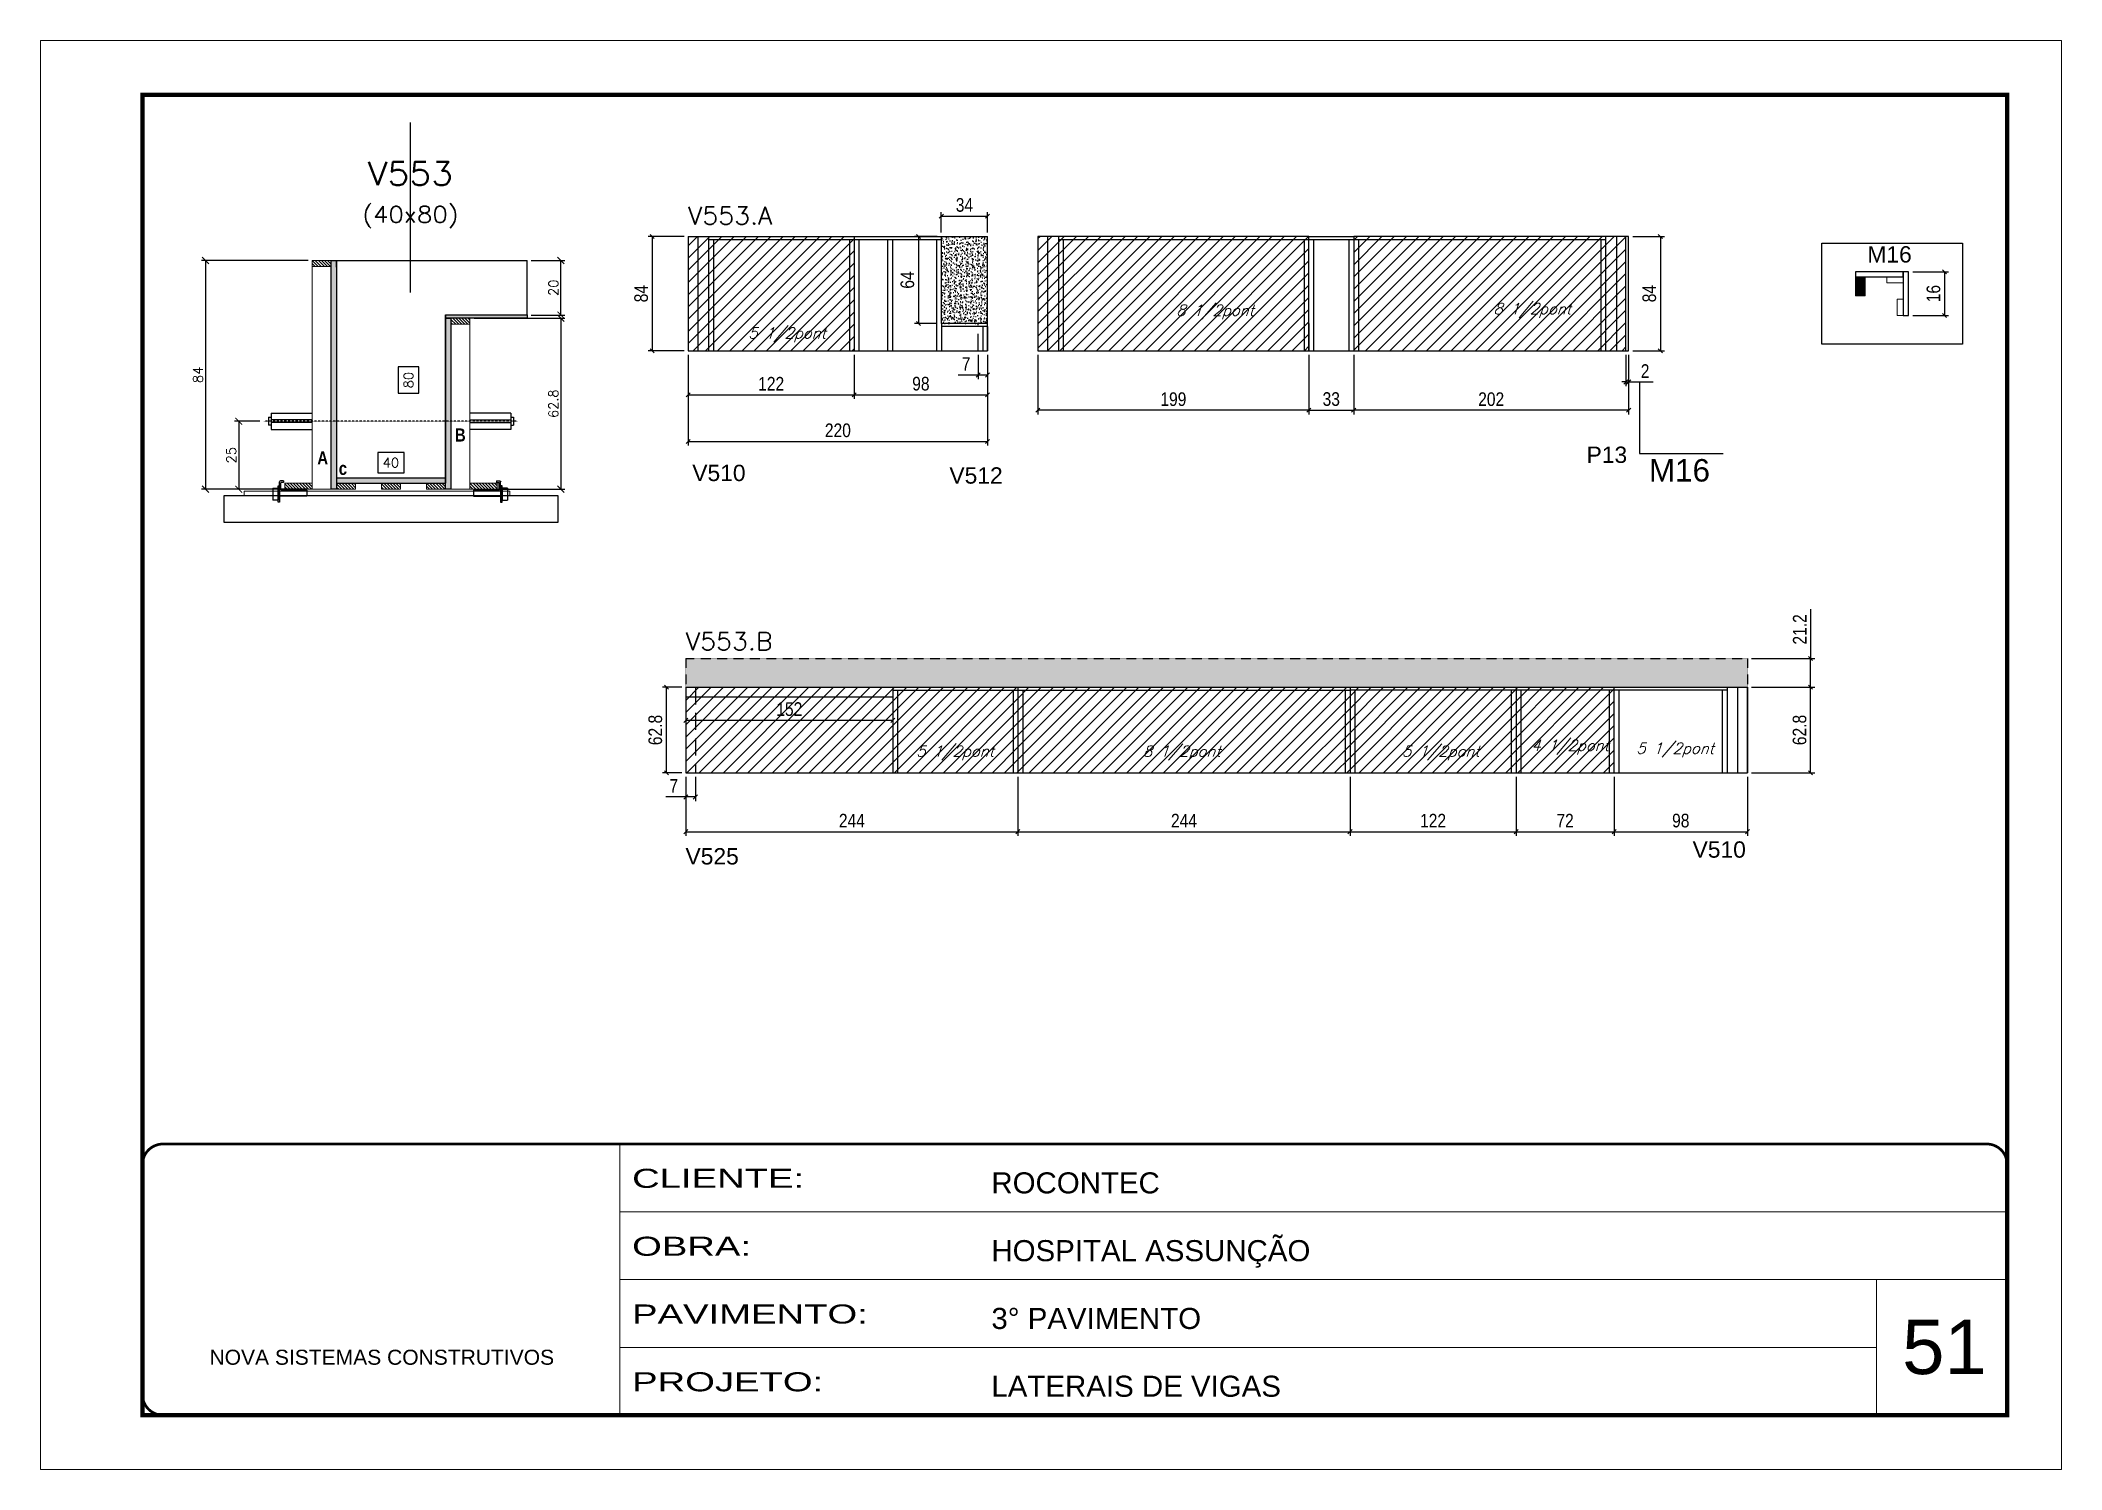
# Model space of a CAD drawing. Extents: x -21493 to -15213, y -12134 to 11887.
# Drawn here: x -18323 to -16838, y -2946 to -1896 of the extents above; entities that cross this region are included whole.
import ezdxf
from ezdxf.enums import TextEntityAlignment as Align

# ---------------------------------------------------------------- set-up
doc = ezdxf.new("R2010")
doc.units = 0
for name, pattern in [('CONTINUO', [0]), ('DASHED', [0.75, 0.5, -0.25]), ('HIDDEN', [0.375, 0.25, -0.125])]:
    doc.linetypes.add(name, pattern=pattern)
for name, color, linetype in [('5', 5, 'Continuous'), ('barrote', 251, 'Continuous'), ('COTA', 241, 'Continuous'), ('Cota Seção (2x)', 4, 'Continuous'), ('detalhes', 4, 'Continuous'), ('NOMENCLATURA', 7, 'Continuous'), ('Painéis', 200, 'Continuous'), ('presilha', 1, 'Continuous'), ('Reaproveitamento', 251, 'Continuous'), ('SARR_2.2x7', 40, 'Continuous'), ('SARR_3.5x7', 81, 'Continuous'), ('TENSOR', 3, 'Continuous'), ('texto', 7, 'Continuous'), ('Texto de Titulo', 7, 'Continuous'), ('Texto Qtd Sarr', 242, 'Continuous')]:
    doc.layers.add(name, color=color, linetype=linetype)
for name, color, linetype, lineweight in [('CARIMBO', 255, 'Continuous', 9), ('CONCRETO', 251, 'Continuous', 25), ('Folhas', 255, 'Continuous', 9), ('Hachura', 251, 'Continuous', 9), ('Madeira', 126, 'Continuous', 18), ('Sarr 2.2x7', 40, 'Continuous', 9), ('SARRAFO DE PRESSAO', 251, 'DASHED', 9), ('SCO-___-LAJ', 2, 'Continuous', 0), ('Texto Seção', 7, 'Continuous', 15)]:
    doc.layers.add(name, color=color, linetype=linetype, lineweight=lineweight)
doc.styles.add('ARIAL', font='arial.ttf')
doc.styles.add('COTA TECNICA', font='techl___.ttf', dxfattribs={"height": 10})
doc.styles.add('REGUA-120', font='ROMANS.shx', dxfattribs={"height": 15})
doc.styles.add('Romans', font='romans.shx')
doc.styles.get("Standard").update_dxf_attribs({"font": 'arial.ttf'})
doc.styles.add('TECNICA', font='techb___.ttf', dxfattribs={"height": 10})
doc.styles.add('Tecnologia', font='')
doc.styles.get('Tecnologia').set_extended_font_data('Forgotten Futurist')
doc.dimstyles.new('Cota Seção (2x)', dxfattribs={"dimtxt": 7, "dimasz": 5, "dimexe": 3, "dimexo": 3, "dimgap": 2, "dimtad": 3, "dimdec": 1, "dimlfac": 0.5, "dimzin": 12, "dimdsep": 46, "dimtxsty": 'Romans', "dimblk": 'ARCHTICK', "dimcen": 0, "dimclrd": 4, "dimclre": 4, "dimclrt": 1, "dimadec": 1, "dimazin": 3, "dimtfac": 1, "dimtdec": 1, "dimtmove": 0, "dimatfit": 3, "dimldrblk": 'OBLIQUE', "dimfxl": 1, "dimtolj": 1, "dimtzin": 12, "dimarcsym": 0})
doc.dimstyles.new('Cota Seção interna', dxfattribs={"dimtxt": 7, "dimasz": 6, "dimexe": 0.18, "dimexo": 2, "dimgap": -4, "dimtad": 3, "dimdec": 1, "dimlfac": 0.5, "dimzin": 12, "dimdsep": 46, "dimtxsty": 'Romans', "dimblk": 'ARCHTICK', "dimcen": 0.09, "dimse1": 1, "dimse2": 1, "dimsd1": 1, "dimsd2": 1, "dimclrd": 180, "dimclre": 5, "dimclrt": 1, "dimadec": 0, "dimazin": 3, "dimtfac": 1, "dimtdec": 1, "dimtofl": 0, "dimtmove": 0, "dimatfit": 3, "dimldrblk": 'ARCHTICK', "dimfxl": 1, "dimtolj": 1, "dimtzin": 0, "dimarcsym": 0})
doc.dimstyles.new('PAINEL', dxfattribs={"dimtxt": 10, "dimasz": 3, "dimexe": 3, "dimexo": 3, "dimgap": 3, "dimtad": 1, "dimdec": 1, "dimzin": 12, "dimdsep": 46, "dimtxsty": 'COTA TECNICA', "dimblk1": 'OBLIQUE', "dimblk2": 'OBLIQUE', "dimsah": 1, "dimcen": 0.9, "dimclrd": 4, "dimclre": 4, "dimclrt": 240, "dimadec": 1, "dimazin": 3, "dimtfac": 1, "dimtdec": 1, "dimtmove": 0, "dimatfit": 3, "dimfxl": 1, "dimtolj": 1, "dimtzin": 12, "dimarcsym": 0})
pattern_1 = [(50, (-160229.1976, -29489.9927), (5.46554007, -0.47817257), [0.5715, -6.2865]), (355, (-160229.1976, -29489.9927), (-1.05730264, 5.73170536), [0.4572, -5.02921753]), (100.4514447, (-160228.742, -29490.0325), (4.40823741, 5.25353256), [0.48570026, -5.34270734]), (46.1842, (-160229.1976, -29488.4687), (8.13237123, -1.26126984), [0.85725, -9.42975]), (96.6355576, (-160228.52, -29488.574), (7.122124, 7.42278374), [0.7285507, -8.01406824]), (351.184151, (-160229.198, -29488.469), (7.122124, 7.42278374), [0.685799, -7.54379196]), (21, (-160228.4356, -29488.8497), (4.54843174, -3.06795595), [0.5715, -6.2865]), (326, (-160228.4356, -29488.8497), (1.85406085, 5.52563898), [0.4572, -5.0292]), (71.451445, (-160228.0566, -29489.1053), (6.40249258, 2.45768307), [0.48570026, -5.34269813]), (37.5, (-160229.1976, -29489.9927), (0.092658098, 2.536651166), [0, -4.96824, 0, -5.1054, 0, -5.04825]), (7.5, (-160229.1976, -29489.9927), (2.004589875, 3.005417245), [0, -2.91084, 0, -4.85394, 0, -1.92405]), (327.5, (-160230.8969, -29489.9927), (4.067717855, -0.17186232), [0, -1.905, 0, -5.9436, 0, -7.8867]), (317.5, (-160231.659, -29489.9927), (4.44387544, 0.76279473), [0, -2.4765, 0, -3.94716, 0, -5.6007])]
pattern_2 = [(45, (-160229.1976, -29489.9927), (-4.49012806, 4.49012806), [])]

msp = doc.modelspace()

# ---------------------------------------------------------------- texts
at = {"layer": '5', "color": 7, "linetype": 'Continuous'}
msp.add_text('M16', height=12, rotation=359.99996, dxfattribs=at).set_placement((-16981.09, -2058.85))
at = {"layer": '5', "linetype": 'Continuous'}
for s, rotation, p in [('P13', 359.99996, (-17187.4, -2206.08)), ('V510', 359.99996, (-17844.47, -2219.41)), ('V512', 359.99996, (-17655.55, -2221.3)), ('V525', 0.00004, (-17849.44, -2501.09)), ('V510', 0.00004, (-17109.52, -2496.11))]:
    msp.add_text(s, height=12, rotation=rotation, dxfattribs=at).set_placement(p)
at = {"layer": 'CARIMBO', "style": 'ARIAL'}
msp.add_text('51', height=40, dxfattribs=at).set_placement((-16955.55, -2875.52))
at = {"layer": 'detalhes', "style": 'TECNICA'}
for s, p in [('B', (-18018.89, -2190.35)), ('A', (-18119.98, -2207.19)), ('c', (-18104.21, -2214.89))]:
    msp.add_text(s, height=9.6, dxfattribs=at).set_placement(p)
at = {"layer": 'NOMENCLATURA', "linetype": 'Continuous'}
msp.add_text('M16', height=16.5, dxfattribs=at).set_placement((-17141.56, -2219.75))
at = {"layer": 'texto', "color": 2, "char_height": 8, "attachment_point": 5, "style": 'Romans'}
for s, insert in [('{\\Q19;\\C256;8 1/2pont}', (-17460.35, -2095.24)), ('{\\Q19;\\C256;8 1/2pont}', (-17227.31, -2094.04)), ('{\\Q19;\\C256;5 1/2pont}', (-17774.82, -2111.92)), ('{\\Q19;\\C256;5 1/2pont}', (-17651.37, -2419.17)), ('{\\Q19;\\C256;8 1/2pont}', (-17484.82, -2419.21)), ('{\\Q19;\\C256;5 1/2pont}', (-17294.54, -2419.21)), ('{\\Q19;\\C256;4 1/2pont}', (-17199.57, -2414.95)), ('{\\Q19;\\C256;5 1/2pont}', (-17122.32, -2417.04))]:
    msp.add_mtext(s, dxfattribs=dict(at, insert=insert))
at = {"layer": 'Texto Seção', "style": 'REGUA-120', "width": 1.05}
for s, p in [('V553.A', (-17847.6, -2030.85)), ('V553.B', (-17849.21, -2343.56))]:
    msp.add_text(s, height=13, dxfattribs=at).set_placement(p)

# ---------------------------------------------------------------- blocks, each defined once
blk = doc.blocks.new('*D297')
at = {"layer": 'Cota Seção (2x)', "color": 180, "lineweight": -2, "transparency": 16777216}
for p, q in [((-18045.5, -2135.5), (-18060.5, -2135.5)), ((-18060.5, -2135.5), (-18060.5, -2154.9)), ((-18045.5, -2154.9), (-18045.5, -2135.5)), ((-18060.5, -2154.9), (-18045.5, -2154.9))]:
    blk.add_line(p, q, dxfattribs=at)
at = {"layer": 'Defpoints', "color": 0, "transparency": 16777216}
for p in [(-18105.8, -2057.4), (-18041.5, -2057.4), (-18105.8, -2217.4)]:
    blk.add_point(p, dxfattribs=at)
at = {"layer": 'Cota Seção (2x)', "color": 1, "transparency": 16777216, "insert": (-18053, -2145.2), "char_height": 7, "attachment_point": 5, "rotation": 90, "style": 'Romans'}
blk.add_mtext('\\A1;80', dxfattribs=at)
blk = doc.blocks.new('_ArchTick')
at = {"color": 0, "linetype": 'ByBlock', "const_width": 0.15}
blk.add_lwpolyline([(-0.5, -0.5), (0.5, 0.5)], dxfattribs=at)
blk = doc.blocks.new('PRESILHA METÁLICA 1')
at = {"layer": 'presilha'}
for p, q in [((0, 13), (6, 13)), ((0, 13), (0, 0)), ((6, 0), (0, 0)), ((6, 15.5), (7.5, 15.5)), ((6, -2.5), (6, 15.5)), ((6, 13), (6, 0)), ((7.5, 10.6), (7.5, 19.9)), ((7.5, 15.5), (7.5, -2.5)), ((37.5, 4.1), (7.5, 4.1)), ((12, 21), (8.6, 21)), ((9, 11.6), (9, 18.9)), ((12, 19.5), (9.6, 19.5)), ((37.5, 11), (9.6, 11)), ((12, 21), (12, 19.5)), ((37.5, 11), (37.5, 4.1)), ((7.5, -2.5), (6, -2.5))]:
    blk.add_line(p, q, dxfattribs=at)
for centre, radius, start, end in [((8.6, 19.9), 1.14, 90, 180), ((9.6, 18.9), 0.57, 90, 180), ((9.6, 11.6), 0.57, 180, 270)]:
    blk.add_arc(centre, radius, start, end, dxfattribs=at)
blk = doc.blocks.new('*D298')
at = {"layer": 'Cota Seção (2x)', "color": 180, "lineweight": -2, "transparency": 16777216}
for p, q in [((-18056.2, -2198.4), (-18075.5, -2198.4)), ((-18075.5, -2198.4), (-18075.5, -2213.4)), ((-18056.2, -2213.4), (-18056.2, -2198.4)), ((-18075.5, -2213.4), (-18056.2, -2213.4))]:
    blk.add_line(p, q, dxfattribs=at)
at = {"layer": 'Defpoints', "color": 0, "transparency": 16777216}
for p in [(-18105.8, -2217.4), (-18105.8, -2225.4), (-18025.9, -2225.4)]:
    blk.add_point(p, dxfattribs=at)
at = {"layer": 'Cota Seção (2x)', "color": 1, "transparency": 16777216, "insert": (-18065.9, -2205.9), "char_height": 7, "attachment_point": 5, "style": 'Romans'}
blk.add_mtext('\\A1;40', dxfattribs=at)
blk = doc.blocks.new('*D299')
at = {"layer": 'COTA', "color": 4, "lineweight": -2, "transparency": 16777216}
for p, q in [((-18004.8, -2099.8), (-17938, -2099.8)), ((-17941, -2099.8), (-17941, -2225.4)), ((-18004.8, -2225.4), (-17938, -2225.4))]:
    blk.add_line(p, q, dxfattribs=at)
at = {"layer": 'Defpoints', "color": 0, "transparency": 16777216}
for p in [(-18007.8, -2099.8), (-18007.8, -2225.4), (-17941, -2225.4)]:
    blk.add_point(p, dxfattribs=at)
at = {"layer": 'COTA', "color": 4, "lineweight": -2, "transparency": 16777216, "xscale": 5, "yscale": 5, "zscale": 5}
for p, rotation in [((-17941, -2099.8), 90), ((-17941, -2225.4), 270)]:
    blk.add_blockref('_ArchTick', p, dxfattribs=dict(at, rotation=rotation))
at = {"layer": 'COTA', "color": 1, "transparency": 16777216, "insert": (-17946.5, -2162.6), "char_height": 7, "attachment_point": 5, "rotation": 90, "style": 'Romans'}
blk.add_mtext('\\A1;62.8', dxfattribs=at)
blk = doc.blocks.new('_Oblique')
at = {"color": 0, "linetype": 'ByBlock', "lineweight": -2}
blk.add_line((-0.5, -0.5), (0.5, 0.5), dxfattribs=at)
blk = doc.blocks.new('*D300')
at = {"layer": 'COTA', "color": 4, "lineweight": -2, "transparency": 16777216}
for p, q in [((-18162.2, -2175.4), (-18180.7, -2175.4)), ((-18177.7, -2175.4), (-18177.7, -2225.4)), ((-18162.2, -2225.4), (-18180.7, -2225.4))]:
    blk.add_line(p, q, dxfattribs=at)
at = {"layer": 'Defpoints', "color": 0, "transparency": 16777216}
for p in [(-18159.2, -2175.4), (-18177.7, -2225.4), (-18159.2, -2225.4)]:
    blk.add_point(p, dxfattribs=at)
at = {"layer": 'COTA', "color": 4, "lineweight": -2, "transparency": 16777216, "xscale": 5, "yscale": 5, "zscale": 5}
for p, rotation in [((-18177.7, -2175.4), 90), ((-18177.7, -2225.4), 270)]:
    blk.add_blockref('_ArchTick', p, dxfattribs=dict(at, rotation=rotation))
at = {"layer": 'COTA', "color": 1, "transparency": 16777216, "insert": (-18183.2, -2200.4), "char_height": 7, "attachment_point": 5, "rotation": 90, "style": 'Romans'}
blk.add_mtext('\\A1;25', dxfattribs=at)
blk = doc.blocks.new('titulo1')
at = {"layer": 'Defpoints', "color": 252, "linetype": 'HIDDEN', "ltscale": 2}
blk.add_line((0, 0), (0, 125), dxfattribs=at)
at = {"layer": 'Defpoints', "style": 'Romans', "oblique": 15}
blk.add_attdef('FOLHA', text='', height=10, dxfattribs=at).set_placement((0, 15.6), align=Align.MIDDLE_CENTER)
at = {"layer": 'Texto Qtd Sarr', "color": 3, "style": 'Romans', "oblique": 15}
for tag, height, p in [('TITULO', 17, (0, 71.4)), ('SEÇÃO', 12, (0, 41.5))]:
    blk.add_attdef(tag, text='', height=height, dxfattribs=at).set_placement(p, align=Align.MIDDLE_CENTER)
blk = doc.blocks.new('*D935')
at = {"layer": 'COTA', "color": 4, "lineweight": -2, "transparency": 16777216}
for p, q in [((-17962.8, -2057.4), (-17938, -2057.4)), ((-17941, -2097.4), (-17941, -2057.4)), ((-17962.8, -2097.4), (-17938, -2097.4))]:
    blk.add_line(p, q, dxfattribs=at)
at = {"layer": 'Defpoints', "color": 0, "transparency": 16777216}
for p in [(-17965.8, -2057.4), (-17941, -2057.4), (-17965.8, -2097.4)]:
    blk.add_point(p, dxfattribs=at)
at = {"layer": 'COTA', "color": 4, "lineweight": -2, "transparency": 16777216, "xscale": 5, "yscale": 5, "zscale": 5}
for p, rotation in [((-17941, -2057.4), 90), ((-17941, -2097.4), 270)]:
    blk.add_blockref('_ArchTick', p, dxfattribs=dict(at, rotation=rotation))
at = {"layer": 'COTA', "color": 1, "transparency": 16777216, "insert": (-17946.5, -2077.4), "char_height": 7, "attachment_point": 5, "rotation": 90, "style": 'Romans'}
blk.add_mtext('\\A1;20', dxfattribs=at)
blk = doc.blocks.new('*D936')
at = {"layer": 'COTA', "color": 4, "lineweight": -2, "transparency": 16777216}
for p, q in [((-18126.8, -2057.4), (-18205.1, -2057.4)), ((-18202.1, -2057.4), (-18202.1, -2225.4)), ((-18126.8, -2225.4), (-18205.1, -2225.4))]:
    blk.add_line(p, q, dxfattribs=at)
at = {"layer": 'Defpoints', "color": 0, "transparency": 16777216}
for p in [(-18123.8, -2057.4), (-18202.1, -2225.4), (-18123.8, -2225.4)]:
    blk.add_point(p, dxfattribs=at)
at = {"layer": 'COTA', "color": 4, "lineweight": -2, "transparency": 16777216, "xscale": 5, "yscale": 5, "zscale": 5}
for p, rotation in [((-18202.1, -2057.4), 90), ((-18202.1, -2225.4), 270)]:
    blk.add_blockref('_ArchTick', p, dxfattribs=dict(at, rotation=rotation))
at = {"layer": 'COTA', "color": 1, "transparency": 16777216, "insert": (-18207.6, -2141.4), "char_height": 7, "attachment_point": 5, "rotation": 90, "style": 'Romans'}
blk.add_mtext('\\A1;84', dxfattribs=at)
blk = doc.blocks.new('*D904')
at = {"layer": 'COTA', "color": 4, "lineweight": -2, "ltscale": 25, "transparency": 16777216}
for p, q in [((-17847.5, -2126.7), (-17847.5, -2159)), ((-17725.5, -2126.7), (-17725.5, -2159)), ((-17847.5, -2156), (-17725.5, -2156))]:
    blk.add_line(p, q, dxfattribs=at)
at = {"layer": 'Defpoints', "color": 0, "ltscale": 25, "transparency": 16777216}
for p in [(-17847.5, -2123.7), (-17725.5, -2123.7), (-17725.5, -2156)]:
    blk.add_point(p, dxfattribs=at)
at = {"layer": 'COTA', "color": 4, "lineweight": -2, "ltscale": 25, "transparency": 16777216, "xscale": 3, "yscale": 3, "zscale": 3, "rotation": 180}
blk.add_blockref('_Oblique', (-17847.5, -2156), dxfattribs=at)
at = {"layer": 'COTA', "color": 4, "lineweight": -2, "ltscale": 25, "transparency": 16777216, "xscale": 3, "yscale": 3, "zscale": 3}
blk.add_blockref('_Oblique', (-17725.5, -2156), dxfattribs=at)
at = {"layer": 'COTA', "color": 240, "ltscale": 25, "transparency": 16777216, "insert": (-17786.5, -2147.9), "char_height": 10, "attachment_point": 5, "style": 'COTA TECNICA'}
blk.add_mtext('\\A1;122', dxfattribs=at)
blk = doc.blocks.new('*D905')
at = {"layer": 'COTA', "color": 4, "lineweight": -2, "ltscale": 25, "transparency": 16777216}
for p, q in [((-17725.5, -2126.7), (-17725.5, -2159)), ((-17627.5, -2126.7), (-17627.5, -2159)), ((-17725.5, -2156), (-17627.5, -2156))]:
    blk.add_line(p, q, dxfattribs=at)
at = {"layer": 'Defpoints', "color": 0, "ltscale": 25, "transparency": 16777216}
for p in [(-17725.5, -2123.7), (-17627.5, -2123.7), (-17627.5, -2156)]:
    blk.add_point(p, dxfattribs=at)
at = {"layer": 'COTA', "color": 4, "lineweight": -2, "ltscale": 25, "transparency": 16777216, "xscale": 3, "yscale": 3, "zscale": 3, "rotation": 180}
blk.add_blockref('_Oblique', (-17725.5, -2156), dxfattribs=at)
at = {"layer": 'COTA', "color": 4, "lineweight": -2, "ltscale": 25, "transparency": 16777216, "xscale": 3, "yscale": 3, "zscale": 3}
blk.add_blockref('_Oblique', (-17627.5, -2156), dxfattribs=at)
at = {"layer": 'COTA', "color": 240, "ltscale": 25, "transparency": 16777216, "insert": (-17676.5, -2147.9), "char_height": 10, "attachment_point": 5, "style": 'COTA TECNICA'}
blk.add_mtext('\\A1;98', dxfattribs=at)
blk = doc.blocks.new('*D292')
at = {"layer": 'COTA', "color": 4, "linetype": 'ByBlock', "lineweight": -2, "transparency": 16777216}
for p, q in [((-17358.5, -2126.7), (-17358.5, -2170.4)), ((-17156.5, -2126.7), (-17156.5, -2170.4)), ((-17156.5, -2167.4), (-17358.5, -2167.4))]:
    blk.add_line(p, q, dxfattribs=at)
at = {"layer": 'Defpoints', "color": 0, "linetype": 'ByBlock', "transparency": 16777216}
for p in [(-17358.5, -2123.7), (-17156.5, -2123.7), (-17358.5, -2167.4)]:
    blk.add_point(p, dxfattribs=at)
at = {"layer": 'COTA', "color": 4, "linetype": 'ByBlock', "lineweight": -2, "transparency": 16777216, "xscale": 3, "yscale": 3, "zscale": 3, "rotation": 180}
blk.add_blockref('_Oblique', (-17358.5, -2167.4), dxfattribs=at)
at = {"layer": 'COTA', "color": 4, "linetype": 'ByBlock', "lineweight": -2, "transparency": 16777216, "xscale": 3, "yscale": 3, "zscale": 3}
blk.add_blockref('_Oblique', (-17156.5, -2167.4), dxfattribs=at)
at = {"layer": 'COTA', "color": 240, "linetype": 'ByBlock', "transparency": 16777216, "insert": (-17257.5, -2159.3), "char_height": 10, "attachment_point": 5, "style": 'COTA TECNICA'}
blk.add_mtext('\\A1;202', dxfattribs=at)
blk = doc.blocks.new('*D293')
at = {"layer": 'COTA', "color": 4, "linetype": 'ByBlock', "lineweight": -2, "transparency": 16777216}
for p, q in [((-17590.5, -2126.7), (-17590.5, -2170.4)), ((-17391.5, -2126.7), (-17391.5, -2170.4)), ((-17391.5, -2167.4), (-17590.5, -2167.4))]:
    blk.add_line(p, q, dxfattribs=at)
at = {"layer": 'Defpoints', "color": 0, "linetype": 'ByBlock', "transparency": 16777216}
for p in [(-17590.5, -2123.7), (-17391.5, -2123.7), (-17590.5, -2167.4)]:
    blk.add_point(p, dxfattribs=at)
at = {"layer": 'COTA', "color": 4, "linetype": 'ByBlock', "lineweight": -2, "transparency": 16777216, "xscale": 3, "yscale": 3, "zscale": 3}
for p, rotation in [((-17590.5, -2167.4), 179.9999999999309), ((-17391.5, -2167.4), 359.9999999999309)]:
    blk.add_blockref('_Oblique', p, dxfattribs=dict(at, rotation=rotation))
at = {"layer": 'COTA', "color": 240, "linetype": 'ByBlock', "transparency": 16777216, "insert": (-17491, -2159.3), "char_height": 10, "attachment_point": 5, "style": 'COTA TECNICA'}
blk.add_mtext('\\A1;199', dxfattribs=at)
blk = doc.blocks.new('*D294')
at = {"layer": 'COTA', "color": 4, "linetype": 'ByBlock', "lineweight": -2, "transparency": 16777216}
for p, q in [((-17153.5, -2039.7), (-17130.2, -2039.7)), ((-17133.2, -2039.7), (-17133.2, -2123.7)), ((-17153.5, -2123.7), (-17130.2, -2123.7))]:
    blk.add_line(p, q, dxfattribs=at)
at = {"layer": 'Defpoints', "color": 0, "linetype": 'ByBlock', "transparency": 16777216}
for p in [(-17156.5, -2039.7), (-17156.5, -2123.7), (-17133.2, -2123.7)]:
    blk.add_point(p, dxfattribs=at)
at = {"layer": 'COTA', "color": 4, "linetype": 'ByBlock', "lineweight": -2, "transparency": 16777216, "xscale": 3, "yscale": 3, "zscale": 3}
for p, rotation in [((-17133.2, -2039.7), 90), ((-17133.2, -2123.7), 270)]:
    blk.add_blockref('_Oblique', p, dxfattribs=dict(at, rotation=rotation))
at = {"layer": 'COTA', "color": 240, "linetype": 'ByBlock', "transparency": 16777216, "insert": (-17141.3, -2081.7), "char_height": 10, "attachment_point": 5, "rotation": 90, "style": 'COTA TECNICA'}
blk.add_mtext('\\A1;84', dxfattribs=at)
blk = doc.blocks.new('*D906')
at = {"layer": 'COTA', "color": 4, "lineweight": -2, "transparency": 16777216}
for p, q in [((-17158.5, -2126.7), (-17158.5, -2149.6)), ((-17156.5, -2126.7), (-17156.5, -2149.6)), ((-17158.5, -2146.6), (-17161.5, -2146.6)), ((-17158.5, -2146.6), (-17156.5, -2146.6)), ((-17156.5, -2146.6), (-17138.4, -2146.6))]:
    blk.add_line(p, q, dxfattribs=at)
at = {"layer": 'Defpoints', "color": 0, "transparency": 16777216}
for p in [(-17158.5, -2123.7), (-17156.5, -2123.7), (-17156.5, -2146.6)]:
    blk.add_point(p, dxfattribs=at)
at = {"layer": 'COTA', "color": 4, "lineweight": -2, "transparency": 16777216, "xscale": 3, "yscale": 3, "zscale": 3}
blk.add_blockref('_Oblique', (-17158.5, -2146.6), dxfattribs=at)
at = {"layer": 'COTA', "color": 4, "lineweight": -2, "transparency": 16777216, "xscale": 3, "yscale": 3, "zscale": 3, "rotation": 180}
blk.add_blockref('_Oblique', (-17156.5, -2146.6), dxfattribs=at)
at = {"layer": 'COTA', "color": 240, "transparency": 16777216, "insert": (-17144.4, -2138.6), "char_height": 10, "attachment_point": 5, "style": 'COTA TECNICA'}
blk.add_mtext('\\A1;2', dxfattribs=at)
blk = doc.blocks.new('*D907')
at = {"layer": 'Defpoints', "color": 0, "linetype": 'ByBlock', "transparency": 16777216}
for p in [(-16950.8, -2065.7), (-16950.8, -2097.7), (-16924.4, -2097.7)]:
    blk.add_point(p, dxfattribs=at)
at = {"layer": 'Sarr 2.2x7', "color": 4, "linetype": 'ByBlock', "lineweight": -2, "transparency": 16777216}
for p, q in [((-16947.8, -2065.7), (-16921.4, -2065.7)), ((-16924.4, -2065.7), (-16924.4, -2097.7)), ((-16947.8, -2097.7), (-16921.4, -2097.7))]:
    blk.add_line(p, q, dxfattribs=at)
at = {"layer": 'Sarr 2.2x7', "color": 4, "linetype": 'ByBlock', "lineweight": -2, "transparency": 16777216, "xscale": 3, "yscale": 3, "zscale": 3}
for p, rotation in [((-16924.4, -2065.7), 90), ((-16924.4, -2097.7), 270)]:
    blk.add_blockref('_Oblique', p, dxfattribs=dict(at, rotation=rotation))
at = {"layer": 'Sarr 2.2x7', "color": 240, "linetype": 'ByBlock', "transparency": 16777216, "insert": (-16932.5, -2081.7), "char_height": 10, "attachment_point": 5, "rotation": 90, "style": 'COTA TECNICA'}
blk.add_mtext('\\A1;16', dxfattribs=at)
blk = doc.blocks.new('*D908')
at = {"layer": 'COTA', "color": 4, "lineweight": -2, "ltscale": 25, "transparency": 16777216}
for p, q in [((-17849.2, -2436.7), (-17849.2, -2454.5)), ((-17842.2, -2436.7), (-17842.2, -2454.5)), ((-17849.2, -2451.5), (-17863.9, -2451.5)), ((-17842.2, -2451.5), (-17849.2, -2451.5))]:
    blk.add_line(p, q, dxfattribs=at)
at = {"layer": 'Defpoints', "color": 0, "ltscale": 25, "transparency": 16777216}
for p in [(-17849.2, -2433.7), (-17842.2, -2433.7), (-17849.2, -2451.5)]:
    blk.add_point(p, dxfattribs=at)
at = {"layer": 'COTA', "color": 4, "lineweight": -2, "ltscale": 25, "transparency": 16777216, "xscale": 3, "yscale": 3, "zscale": 3, "rotation": 180}
blk.add_blockref('_Oblique', (-17849.2, -2451.5), dxfattribs=at)
at = {"layer": 'COTA', "color": 4, "lineweight": -2, "ltscale": 25, "transparency": 16777216, "xscale": 3, "yscale": 3, "zscale": 3}
blk.add_blockref('_Oblique', (-17842.2, -2451.5), dxfattribs=at)
at = {"layer": 'COTA', "color": 240, "ltscale": 25, "transparency": 16777216, "insert": (-17858.1, -2443.4), "char_height": 10, "attachment_point": 5, "style": 'COTA TECNICA'}
blk.add_mtext('\\A1;7', dxfattribs=at)
blk = doc.blocks.new('*D909')
at = {"layer": 'COTA', "color": 4, "lineweight": -2, "ltscale": 25, "transparency": 16777216}
for p, q in [((-17066.2, -2370.9), (-17019.8, -2370.9)), ((-17022.8, -2433.7), (-17022.8, -2370.9)), ((-17066.2, -2433.7), (-17019.8, -2433.7))]:
    blk.add_line(p, q, dxfattribs=at)
at = {"layer": 'Defpoints', "color": 0, "ltscale": 25, "transparency": 16777216}
for p in [(-17069.2, -2370.9), (-17022.8, -2370.9), (-17069.2, -2433.7)]:
    blk.add_point(p, dxfattribs=at)
at = {"layer": 'COTA', "color": 4, "lineweight": -2, "ltscale": 25, "transparency": 16777216, "xscale": 3, "yscale": 3, "zscale": 3}
for p, rotation in [((-17022.8, -2370.9), 90), ((-17022.8, -2433.7), 270)]:
    blk.add_blockref('_Oblique', p, dxfattribs=dict(at, rotation=rotation))
at = {"layer": 'COTA', "color": 240, "ltscale": 25, "transparency": 16777216, "insert": (-17030.9, -2402.3), "char_height": 10, "attachment_point": 5, "rotation": 90, "style": 'COTA TECNICA'}
blk.add_mtext('\\A1;62.8', dxfattribs=at)
blk = doc.blocks.new('*D910')
at = {"layer": 'COTA', "color": 4, "lineweight": -2, "ltscale": 25, "transparency": 16777216}
for p, q in [((-17022.8, -2313.5), (-17022.8, -2349.7)), ((-17066.2, -2349.7), (-17019.8, -2349.7)), ((-17022.8, -2370.9), (-17022.8, -2349.7)), ((-17066.2, -2370.9), (-17019.8, -2370.9))]:
    blk.add_line(p, q, dxfattribs=at)
at = {"layer": 'Defpoints', "color": 0, "ltscale": 25, "transparency": 16777216}
for p in [(-17069.2, -2349.7), (-17022.8, -2349.7), (-17069.2, -2370.9)]:
    blk.add_point(p, dxfattribs=at)
at = {"layer": 'COTA', "color": 4, "lineweight": -2, "ltscale": 25, "transparency": 16777216, "xscale": 3, "yscale": 3, "zscale": 3}
for p, rotation in [((-17022.8, -2349.7), 90), ((-17022.8, -2370.9), 270)]:
    blk.add_blockref('_Oblique', p, dxfattribs=dict(at, rotation=rotation))
at = {"layer": 'COTA', "color": 240, "ltscale": 25, "transparency": 16777216, "insert": (-17030.8, -2328.4), "char_height": 10, "attachment_point": 5, "rotation": 90, "style": 'COTA TECNICA'}
blk.add_mtext('\\A1;21.2', dxfattribs=at)
blk = doc.blocks.new('*D911')
at = {"layer": 'COTA', "color": 4, "lineweight": -2, "ltscale": 25, "transparency": 16777216}
for p, q in [((-17849.2, -2436.7), (-17849.2, -2480)), ((-17605.2, -2436.7), (-17605.2, -2480)), ((-17849.2, -2477), (-17605.2, -2477))]:
    blk.add_line(p, q, dxfattribs=at)
at = {"layer": 'Defpoints', "color": 0, "ltscale": 25, "transparency": 16777216}
for p in [(-17849.2, -2433.7), (-17605.2, -2433.7), (-17605.2, -2477)]:
    blk.add_point(p, dxfattribs=at)
at = {"layer": 'COTA', "color": 4, "lineweight": -2, "ltscale": 25, "transparency": 16777216, "xscale": 3, "yscale": 3, "zscale": 3, "rotation": 180}
blk.add_blockref('_Oblique', (-17849.2, -2477), dxfattribs=at)
at = {"layer": 'COTA', "color": 4, "lineweight": -2, "ltscale": 25, "transparency": 16777216, "xscale": 3, "yscale": 3, "zscale": 3}
blk.add_blockref('_Oblique', (-17605.2, -2477), dxfattribs=at)
at = {"layer": 'COTA', "color": 240, "ltscale": 25, "transparency": 16777216, "insert": (-17727.2, -2468.9), "char_height": 10, "attachment_point": 5, "style": 'COTA TECNICA'}
blk.add_mtext('\\A1;244', dxfattribs=at)
blk = doc.blocks.new('*D912')
at = {"layer": 'COTA', "color": 4, "lineweight": -2, "ltscale": 25, "transparency": 16777216}
for p, q in [((-17605.2, -2436.7), (-17605.2, -2480)), ((-17361.2, -2436.7), (-17361.2, -2480)), ((-17605.2, -2477), (-17361.2, -2477))]:
    blk.add_line(p, q, dxfattribs=at)
at = {"layer": 'Defpoints', "color": 0, "ltscale": 25, "transparency": 16777216}
for p in [(-17605.2, -2433.7), (-17361.2, -2433.7), (-17361.2, -2477)]:
    blk.add_point(p, dxfattribs=at)
at = {"layer": 'COTA', "color": 4, "lineweight": -2, "ltscale": 25, "transparency": 16777216, "xscale": 3, "yscale": 3, "zscale": 3, "rotation": 180}
blk.add_blockref('_Oblique', (-17605.2, -2477), dxfattribs=at)
at = {"layer": 'COTA', "color": 4, "lineweight": -2, "ltscale": 25, "transparency": 16777216, "xscale": 3, "yscale": 3, "zscale": 3}
blk.add_blockref('_Oblique', (-17361.2, -2477), dxfattribs=at)
at = {"layer": 'COTA', "color": 240, "ltscale": 25, "transparency": 16777216, "insert": (-17483.2, -2468.9), "char_height": 10, "attachment_point": 5, "style": 'COTA TECNICA'}
blk.add_mtext('\\A1;244', dxfattribs=at)
blk = doc.blocks.new('*D913')
at = {"layer": 'COTA', "color": 4, "lineweight": -2, "ltscale": 25, "transparency": 16777216}
for p, q in [((-17361.2, -2436.7), (-17361.2, -2480)), ((-17239.2, -2436.7), (-17239.2, -2480)), ((-17361.2, -2477), (-17239.2, -2477))]:
    blk.add_line(p, q, dxfattribs=at)
at = {"layer": 'Defpoints', "color": 0, "ltscale": 25, "transparency": 16777216}
for p in [(-17361.2, -2433.7), (-17239.2, -2433.7), (-17239.2, -2477)]:
    blk.add_point(p, dxfattribs=at)
at = {"layer": 'COTA', "color": 4, "lineweight": -2, "ltscale": 25, "transparency": 16777216, "xscale": 3, "yscale": 3, "zscale": 3, "rotation": 180}
blk.add_blockref('_Oblique', (-17361.2, -2477), dxfattribs=at)
at = {"layer": 'COTA', "color": 4, "lineweight": -2, "ltscale": 25, "transparency": 16777216, "xscale": 3, "yscale": 3, "zscale": 3}
blk.add_blockref('_Oblique', (-17239.2, -2477), dxfattribs=at)
at = {"layer": 'COTA', "color": 240, "ltscale": 25, "transparency": 16777216, "insert": (-17300.2, -2468.9), "char_height": 10, "attachment_point": 5, "style": 'COTA TECNICA'}
blk.add_mtext('\\A1;122', dxfattribs=at)
blk = doc.blocks.new('*D914')
at = {"layer": 'COTA', "color": 4, "lineweight": -2, "ltscale": 25, "transparency": 16777216}
for p, q in [((-17239.2, -2436.7), (-17239.2, -2480)), ((-17167.2, -2436.7), (-17167.2, -2480)), ((-17239.2, -2477), (-17167.2, -2477))]:
    blk.add_line(p, q, dxfattribs=at)
at = {"layer": 'Defpoints', "color": 0, "ltscale": 25, "transparency": 16777216}
for p in [(-17239.2, -2433.7), (-17167.2, -2433.7), (-17167.2, -2477)]:
    blk.add_point(p, dxfattribs=at)
at = {"layer": 'COTA', "color": 4, "lineweight": -2, "ltscale": 25, "transparency": 16777216, "xscale": 3, "yscale": 3, "zscale": 3, "rotation": 180}
blk.add_blockref('_Oblique', (-17239.2, -2477), dxfattribs=at)
at = {"layer": 'COTA', "color": 4, "lineweight": -2, "ltscale": 25, "transparency": 16777216, "xscale": 3, "yscale": 3, "zscale": 3}
blk.add_blockref('_Oblique', (-17167.2, -2477), dxfattribs=at)
at = {"layer": 'COTA', "color": 240, "ltscale": 25, "transparency": 16777216, "insert": (-17203.2, -2468.9), "char_height": 10, "attachment_point": 5, "style": 'COTA TECNICA'}
blk.add_mtext('\\A1;72', dxfattribs=at)
blk = doc.blocks.new('*D915')
at = {"layer": 'COTA', "color": 4, "lineweight": -2, "ltscale": 25, "transparency": 16777216}
for p, q in [((-17167.2, -2436.7), (-17167.2, -2480)), ((-17069.2, -2436.7), (-17069.2, -2480)), ((-17167.2, -2477), (-17069.2, -2477))]:
    blk.add_line(p, q, dxfattribs=at)
at = {"layer": 'Defpoints', "color": 0, "ltscale": 25, "transparency": 16777216}
for p in [(-17167.2, -2433.7), (-17069.2, -2433.7), (-17069.2, -2477)]:
    blk.add_point(p, dxfattribs=at)
at = {"layer": 'COTA', "color": 4, "lineweight": -2, "ltscale": 25, "transparency": 16777216, "xscale": 3, "yscale": 3, "zscale": 3, "rotation": 180}
blk.add_blockref('_Oblique', (-17167.2, -2477), dxfattribs=at)
at = {"layer": 'COTA', "color": 4, "lineweight": -2, "ltscale": 25, "transparency": 16777216, "xscale": 3, "yscale": 3, "zscale": 3}
blk.add_blockref('_Oblique', (-17069.2, -2477), dxfattribs=at)
at = {"layer": 'COTA', "color": 240, "ltscale": 25, "transparency": 16777216, "insert": (-17118.2, -2468.9), "char_height": 10, "attachment_point": 5, "style": 'COTA TECNICA'}
blk.add_mtext('\\A1;98', dxfattribs=at)
blk = doc.blocks.new('*D916')
at = {"layer": 'COTA', "color": 4, "lineweight": -2, "ltscale": 25, "transparency": 16777216}
for p, q in [((-17849.2, -2380.9), (-17849.2, -2398.2)), ((-17697.2, -2380.9), (-17697.2, -2398.2)), ((-17697.2, -2395.2), (-17849.2, -2395.2))]:
    blk.add_line(p, q, dxfattribs=at)
at = {"layer": 'Defpoints', "color": 0, "ltscale": 25, "transparency": 16777216}
for p in [(-17849.2, -2377.9), (-17697.2, -2377.9), (-17849.2, -2395.2)]:
    blk.add_point(p, dxfattribs=at)
at = {"layer": 'COTA', "color": 4, "lineweight": -2, "ltscale": 25, "transparency": 16777216, "xscale": 3, "yscale": 3, "zscale": 3, "rotation": 180}
blk.add_blockref('_Oblique', (-17849.2, -2395.2), dxfattribs=at)
at = {"layer": 'COTA', "color": 4, "lineweight": -2, "ltscale": 25, "transparency": 16777216, "xscale": 3, "yscale": 3, "zscale": 3}
blk.add_blockref('_Oblique', (-17697.2, -2395.2), dxfattribs=at)
at = {"layer": 'COTA', "color": 240, "ltscale": 25, "transparency": 16777216, "insert": (-17773.2, -2387), "char_height": 10, "attachment_point": 5, "style": 'COTA TECNICA'}
blk.add_mtext('\\A1;152', dxfattribs=at)
blk = doc.blocks.new('*D917')
at = {"layer": 'COTA', "color": 4, "lineweight": -2, "ltscale": 25, "transparency": 16777216}
for p, q in [((-17852.2, -2370.9), (-17866.4, -2370.9)), ((-17863.4, -2433.7), (-17863.4, -2370.9)), ((-17852.2, -2433.7), (-17866.4, -2433.7))]:
    blk.add_line(p, q, dxfattribs=at)
at = {"layer": 'Defpoints', "color": 0, "ltscale": 25, "transparency": 16777216}
for p in [(-17863.4, -2370.9), (-17849.2, -2370.9), (-17849.2, -2433.7)]:
    blk.add_point(p, dxfattribs=at)
at = {"layer": 'COTA', "color": 4, "lineweight": -2, "ltscale": 25, "transparency": 16777216, "xscale": 3, "yscale": 3, "zscale": 3}
for p, rotation in [((-17863.4, -2370.9), 90), ((-17863.4, -2433.7), 270)]:
    blk.add_blockref('_Oblique', p, dxfattribs=dict(at, rotation=rotation))
at = {"layer": 'COTA', "color": 240, "ltscale": 25, "transparency": 16777216, "insert": (-17871.6, -2402.3), "char_height": 10, "attachment_point": 5, "rotation": 90, "style": 'COTA TECNICA'}
blk.add_mtext('\\A1;62.8', dxfattribs=at)
blk = doc.blocks.new('*D937')
at = {"layer": 'COTA', "color": 4, "lineweight": -2, "ltscale": 25, "transparency": 16777216}
for p, q in [((-17847.5, -2126.7), (-17847.5, -2193.3)), ((-17627.5, -2126.7), (-17627.5, -2193.3)), ((-17847.5, -2190.3), (-17627.5, -2190.3))]:
    blk.add_line(p, q, dxfattribs=at)
at = {"layer": 'Defpoints', "color": 0, "ltscale": 25, "transparency": 16777216}
for p in [(-17847.5, -2123.7), (-17627.5, -2123.7), (-17627.5, -2190.3)]:
    blk.add_point(p, dxfattribs=at)
at = {"layer": 'COTA', "color": 4, "lineweight": -2, "ltscale": 25, "transparency": 16777216, "xscale": 3, "yscale": 3, "zscale": 3, "rotation": 180}
blk.add_blockref('_Oblique', (-17847.5, -2190.3), dxfattribs=at)
at = {"layer": 'COTA', "color": 4, "lineweight": -2, "ltscale": 25, "transparency": 16777216, "xscale": 3, "yscale": 3, "zscale": 3}
blk.add_blockref('_Oblique', (-17627.5, -2190.3), dxfattribs=at)
at = {"layer": 'COTA', "color": 240, "ltscale": 25, "transparency": 16777216, "insert": (-17737.5, -2182.2), "char_height": 10, "attachment_point": 5, "style": 'COTA TECNICA'}
blk.add_mtext('\\A1;220', dxfattribs=at)
blk = doc.blocks.new('*D938')
at = {"layer": 'COTA', "color": 4, "lineweight": -2, "ltscale": 25, "transparency": 16777216}
for p, q in [((-17850.5, -2039.7), (-17876.9, -2039.7)), ((-17873.9, -2039.7), (-17873.9, -2123.7)), ((-17850.5, -2123.7), (-17876.9, -2123.7))]:
    blk.add_line(p, q, dxfattribs=at)
at = {"layer": 'Defpoints', "color": 0, "ltscale": 25, "transparency": 16777216}
for p in [(-17847.5, -2039.7), (-17873.9, -2123.7), (-17847.5, -2123.7)]:
    blk.add_point(p, dxfattribs=at)
at = {"layer": 'COTA', "color": 4, "lineweight": -2, "ltscale": 25, "transparency": 16777216, "xscale": 3, "yscale": 3, "zscale": 3}
for p, rotation in [((-17873.9, -2039.7), 90), ((-17873.9, -2123.7), 270)]:
    blk.add_blockref('_Oblique', p, dxfattribs=dict(at, rotation=rotation))
at = {"layer": 'COTA', "color": 240, "ltscale": 25, "transparency": 16777216, "insert": (-17882, -2081.7), "char_height": 10, "attachment_point": 5, "rotation": 90, "style": 'COTA TECNICA'}
blk.add_mtext('\\A1;84', dxfattribs=at)
blk = doc.blocks.new('*D939')
at = {"layer": 'COTA', "color": 4, "lineweight": -2, "ltscale": 25, "transparency": 16777216}
for p, q in [((-17664.5, -2039.7), (-17681.3, -2039.7)), ((-17678.3, -2039.7), (-17678.3, -2103.7)), ((-17664.5, -2103.7), (-17681.3, -2103.7))]:
    blk.add_line(p, q, dxfattribs=at)
at = {"layer": 'Defpoints', "color": 0, "ltscale": 25, "transparency": 16777216}
for p in [(-17661.5, -2039.7), (-17678.3, -2103.7), (-17661.5, -2103.7)]:
    blk.add_point(p, dxfattribs=at)
at = {"layer": 'COTA', "color": 4, "lineweight": -2, "ltscale": 25, "transparency": 16777216, "xscale": 3, "yscale": 3, "zscale": 3}
for p, rotation in [((-17678.3, -2039.7), 90), ((-17678.3, -2103.7), 270)]:
    blk.add_blockref('_Oblique', p, dxfattribs=dict(at, rotation=rotation))
at = {"layer": 'COTA', "color": 240, "ltscale": 25, "transparency": 16777216, "insert": (-17686.4, -2071.7), "char_height": 10, "attachment_point": 5, "rotation": 90, "style": 'COTA TECNICA'}
blk.add_mtext('\\A1;64', dxfattribs=at)
blk = doc.blocks.new('*D940')
at = {"layer": 'COTA', "color": 4, "lineweight": -2, "ltscale": 25, "transparency": 16777216}
for p, q in [((-17661.5, -2036.7), (-17661.5, -2021.8)), ((-17661.5, -2024.8), (-17627.5, -2024.8)), ((-17627.5, -2036.7), (-17627.5, -2021.8))]:
    blk.add_line(p, q, dxfattribs=at)
at = {"layer": 'Defpoints', "color": 0, "ltscale": 25, "transparency": 16777216}
for p in [(-17627.5, -2024.8), (-17661.5, -2039.7), (-17627.5, -2039.7)]:
    blk.add_point(p, dxfattribs=at)
at = {"layer": 'COTA', "color": 4, "lineweight": -2, "ltscale": 25, "transparency": 16777216, "xscale": 3, "yscale": 3, "zscale": 3, "rotation": 180}
blk.add_blockref('_Oblique', (-17661.5, -2024.8), dxfattribs=at)
at = {"layer": 'COTA', "color": 4, "lineweight": -2, "ltscale": 25, "transparency": 16777216, "xscale": 3, "yscale": 3, "zscale": 3}
blk.add_blockref('_Oblique', (-17627.5, -2024.8), dxfattribs=at)
at = {"layer": 'COTA', "color": 240, "ltscale": 25, "transparency": 16777216, "insert": (-17644.5, -2016.6), "char_height": 10, "attachment_point": 5, "style": 'COTA TECNICA'}
blk.add_mtext('\\A1;34', dxfattribs=at)
blk = doc.blocks.new('*D941')
at = {"layer": 'COTA', "color": 4, "lineweight": -2, "ltscale": 25, "transparency": 16777216}
for p, q in [((-17634.5, -2126.7), (-17634.5, -2144.5)), ((-17627.5, -2126.7), (-17627.5, -2144.5)), ((-17634.5, -2141.5), (-17649.2, -2141.5)), ((-17627.5, -2141.5), (-17634.5, -2141.5))]:
    blk.add_line(p, q, dxfattribs=at)
at = {"layer": 'Defpoints', "color": 0, "ltscale": 25, "transparency": 16777216}
for p in [(-17634.5, -2123.7), (-17627.5, -2123.7), (-17634.5, -2141.5)]:
    blk.add_point(p, dxfattribs=at)
at = {"layer": 'COTA', "color": 4, "lineweight": -2, "ltscale": 25, "transparency": 16777216, "xscale": 3, "yscale": 3, "zscale": 3, "rotation": 180}
blk.add_blockref('_Oblique', (-17634.5, -2141.5), dxfattribs=at)
at = {"layer": 'COTA', "color": 4, "lineweight": -2, "ltscale": 25, "transparency": 16777216, "xscale": 3, "yscale": 3, "zscale": 3}
blk.add_blockref('_Oblique', (-17627.5, -2141.5), dxfattribs=at)
at = {"layer": 'COTA', "color": 240, "ltscale": 25, "transparency": 16777216, "insert": (-17643.3, -2133.4), "char_height": 10, "attachment_point": 5, "style": 'COTA TECNICA'}
blk.add_mtext('\\A1;7', dxfattribs=at)
blk = doc.blocks.new('*D301')
at = {"layer": 'COTA', "color": 4, "lineweight": -2, "ltscale": 25, "transparency": 16777216}
for p, q in [((-17391.5, -2126.7), (-17391.5, -2170.4)), ((-17358.5, -2126.7), (-17358.5, -2170.4)), ((-17391.5, -2167.4), (-17358.5, -2167.4))]:
    blk.add_line(p, q, dxfattribs=at)
at = {"layer": 'Defpoints', "color": 0, "ltscale": 25, "transparency": 16777216}
for p in [(-17391.5, -2123.7), (-17358.5, -2123.7), (-17358.5, -2167.4)]:
    blk.add_point(p, dxfattribs=at)
at = {"layer": 'COTA', "color": 4, "lineweight": -2, "ltscale": 25, "transparency": 16777216, "xscale": 3, "yscale": 3, "zscale": 3, "rotation": 180}
blk.add_blockref('_Oblique', (-17391.5, -2167.4), dxfattribs=at)
at = {"layer": 'COTA', "color": 4, "lineweight": -2, "ltscale": 25, "transparency": 16777216, "xscale": 3, "yscale": 3, "zscale": 3}
blk.add_blockref('_Oblique', (-17358.5, -2167.4), dxfattribs=at)
at = {"layer": 'COTA', "color": 240, "ltscale": 25, "transparency": 16777216, "insert": (-17375, -2159.2), "char_height": 10, "attachment_point": 5, "style": 'COTA TECNICA'}
blk.add_mtext('\\A1;33', dxfattribs=at)
blk = doc.blocks.new('9999999999')
at = {"color": 30, "linetype": 'CONTINUO'}
for p, q in [((98564.6, 34230.2), (98564.6, 34429.4)), ((98564.6, 34379.6), (99584, 34379.6)), ((98564.6, 34329.8), (99488, 34329.8)), ((99584, 34329.8), (99488, 34329.8)), ((99488, 34329.8), (99488, 34230.2)), ((98564.6, 34280), (99488, 34280))]:
    blk.add_line(p, q, dxfattribs=at)
at = {"color": 30, "linetype": 'CONTINUO', "const_width": 2}
blk.add_lwpolyline([(99584, 34230.2), (99584, 34414.4, 0.414214), (99569, 34429.4), (98229, 34429.4, 0.414214), (98214, 34414.4), (98214, 34245.2, 0.414214), (98229, 34230.2), (99584, 34230.2)], format="xyb", dxfattribs=at)
at = {"layer": 'Folhas'}
blk.add_lwpolyline([(98139, 34190.2), (99624, 34190.2), (99624, 35240.2), (98139, 35240.2)], close=True, dxfattribs=at)
at = {"layer": 'Folhas', "color": 30, "const_width": 3}
blk.add_lwpolyline([(98214, 34230.2), (99584, 34230.2), (99584, 35200.2), (98214, 35200.2)], close=True, dxfattribs=at)
at = {"color": 7, "linetype": 'Continuous', "ltscale": 5, "style": 'ARIAL'}
for s, height, p in [('ROCONTEC', 15.48, (98837.7, 34393.1)), ('HOSPITAL ASSUNÇÃO', 15.483, (98837.7, 34343.3)), ('3° PAVIMENTO', 15.483, (98837.7, 34293.5)), ('NOVA SISTEMAS CONSTRUTIVOS', 11.059, (98263.2, 34267.2)), ('LATERAIS DE VIGAS', 15.483, (98837.7, 34243.7))]:
    blk.add_text(s, height=height, dxfattribs=at).set_placement(p)
at = {"layer": 'Folhas', "color": 7, "style": 'Tecnologia', "width": 1.5}
for s, p in [('CLIENTE:', (98573.7, 34397.2)), ('OBRA:', (98573.7, 34347.3)), ('PAVIMENTO:', (98573.7, 34297.5)), ('PROJETO:', (98573.7, 34247.7))]:
    blk.add_text(s, height=14, dxfattribs=at).set_placement(p)

# ---------------------------------------------------------------- dimensions: what is measured, and where the dimension line sits
at = {"layer": 'COTA', "ltscale": 25}
for base, p1, p2, picture, middle in [((-17627.48, -2024.79), (-17661.48, -2039.7), (-17627.48, -2039.7), '*D940', (-17644.48, -2016.57)), ((-17725.48, -2155.97), (-17847.48, -2123.7), (-17725.48, -2123.7), '*D904', (-17786.48, -2147.91)), ((-17627.48, -2190.3), (-17847.48, -2123.7), (-17627.48, -2123.7), '*D937', (-17737.48, -2182.19)), ((-17634.48, -2141.49), (-17627.48, -2123.7), (-17634.48, -2123.7), '*D941', (-17643.35, -2133.42)), ((-17358.49, -2167.4), (-17391.49, -2123.7), (-17358.49, -2123.7), '*D301', (-17374.99, -2159.18)), ((-17849.21, -2395.15), (-17697.21, -2377.95), (-17849.21, -2377.95), '*D916', (-17773.21, -2387.04)), ((-17849.21, -2451.46), (-17842.21, -2433.75), (-17849.21, -2433.75), '*D908', (-17858.08, -2443.39)), ((-17605.21, -2476.96), (-17849.21, -2433.75), (-17605.21, -2433.75), '*D911', (-17727.21, -2468.88))]:
    dim = msp.add_linear_dim(base=base, p1=p1, p2=p2, dimstyle='PAINEL', dxfattribs=at)
    dim.commit()
    dim.dimension.update_dxf_attribs({"geometry": picture, "text_midpoint": middle})
for base, p1, p2, picture, middle in [((-17873.86, -2123.7), (-17847.48, -2039.7), (-17847.48, -2123.7), '*D938', (-17881.95, -2081.7)), ((-17678.32, -2103.7), (-17661.48, -2039.7), (-17661.48, -2103.7), '*D939', (-17686.42, -2071.7)), ((-17863.44, -2370.95), (-17849.21, -2433.75), (-17849.21, -2370.95), '*D917', (-17871.57, -2402.35)), ((-17022.76, -2370.95), (-17069.23, -2433.75), (-17069.23, -2370.95), '*D909', (-17030.88, -2402.35))]:
    dim = msp.add_linear_dim(base=base, p1=p1, p2=p2, angle=90, dimstyle='PAINEL', dxfattribs=at)
    dim.commit()
    dim.dimension.update_dxf_attribs({"geometry": picture, "text_midpoint": middle})
at = {"layer": 'COTA', "linetype": 'ByBlock'}
dim = msp.add_linear_dim(base=(-17133.17, -2123.7), p1=(-17156.49, -2039.7), p2=(-17156.49, -2123.7), angle=90, dimstyle='PAINEL', dxfattribs=at)
dim.commit()
dim.dimension.update_dxf_attribs({"geometry": '*D294', "text_midpoint": (-17141.27, -2081.7)})
at = {"layer": 'COTA'}
for base, p1, p2, picture, middle in [((-18202.14, -2225.38), (-18123.85, -2057.38), (-18123.85, -2225.38), '*D936', (-18207.64, -2141.38)), ((-17940.97, -2057.38), (-17965.85, -2097.38), (-17965.85, -2057.38), '*D935', (-17946.47, -2077.38)), ((-17940.97, -2225.38), (-18007.85, -2099.78), (-18007.85, -2225.38), '*D299', (-17946.47, -2162.58)), ((-18177.71, -2225.38), (-18159.15, -2175.41), (-18159.15, -2225.38), '*D300', (-18183.21, -2200.39))]:
    dim = msp.add_linear_dim(base=base, p1=p1, p2=p2, angle=90, dimstyle='Cota Seção (2x)', dxfattribs=at)
    dim.commit()
    dim.dimension.update_dxf_attribs({"geometry": picture, "text_midpoint": middle})
at = {"layer": 'COTA', "ltscale": 25}
for base, p1, p2, picture, middle in [((-17627.48, -2155.97), (-17725.48, -2123.7), (-17627.48, -2123.7), '*D905', (-17676.48, -2147.86)), ((-17361.21, -2476.96), (-17605.21, -2433.75), (-17361.21, -2433.75), '*D912', (-17483.21, -2468.88)), ((-17239.21, -2476.96), (-17361.21, -2433.75), (-17239.21, -2433.75), '*D913', (-17300.21, -2468.9)), ((-17167.23, -2476.96), (-17239.21, -2433.75), (-17167.23, -2433.75), '*D914', (-17203.22, -2468.88)), ((-17069.23, -2476.96), (-17167.23, -2433.75), (-17069.23, -2433.75), '*D915', (-17118.23, -2468.86))]:
    dim = msp.add_linear_dim(base=base, p1=p1, p2=p2, dimstyle='PAINEL', override={"dimtmove": 1}, dxfattribs=at)
    dim.commit()
    dim.dimension.update_dxf_attribs({"geometry": picture, "text_midpoint": middle})
at = {"layer": 'COTA', "linetype": 'ByBlock'}
for p1, p2, picture, middle in [((-17391.49, -2123.7), (-17590.49, -2123.7), '*D293', (-17490.99, -2159.32)), ((-17156.49, -2123.7), (-17358.49, -2123.7), '*D292', (-17257.49, -2159.3))]:
    dim = msp.add_aligned_dim(p1=p1, p2=p2, distance=43.7, dimstyle='PAINEL', dxfattribs=at)
    dim.commit()
    dim.dimension.update_dxf_attribs({"geometry": picture, "text_midpoint": middle})
at = {"layer": 'COTA'}
dim = msp.add_linear_dim(base=(-17156.49, -2146.6), p1=(-17158.49, -2123.7), p2=(-17156.49, -2123.7), dimstyle='PAINEL', dxfattribs=at)
dim.commit()
dim.dimension.update_dxf_attribs({"geometry": '*D906', "text_midpoint": (-17144.43, -2138.6)})
at = {"layer": 'COTA', "ltscale": 25}
dim = msp.add_linear_dim(base=(-17022.76, -2349.75), p1=(-17069.23, -2370.95), p2=(-17069.23, -2349.75), angle=90, dimstyle='PAINEL', override={"dimtmove": 1}, dxfattribs=at)
dim.commit()
dim.dimension.update_dxf_attribs({"geometry": '*D910', "text_midpoint": (-17028.34, -2328.4), "dimtype": 160})
at = {"layer": 'Cota Seção (2x)'}
dim = msp.add_linear_dim(base=(-18041.51, -2057.38), p1=(-18105.85, -2217.38), p2=(-18105.85, -2057.38), angle=90, dimstyle='Cota Seção interna', dxfattribs=at)
dim.commit()
dim.dimension.update_dxf_attribs({"geometry": '*D297', "text_midpoint": (-18041.51, -2145.21), "dimtype": 160})
dim = msp.add_linear_dim(base=(-18105.85, -2217.38), p1=(-18025.85, -2225.38), p2=(-18105.85, -2225.38), angle=180, dimstyle='Cota Seção interna', dxfattribs=at)
dim.commit()
dim.dimension.update_dxf_attribs({"geometry": '*D298', "text_midpoint": (-18065.85, -2205.88)})
at = {"layer": 'Sarr 2.2x7', "linetype": 'ByBlock'}
dim = msp.add_linear_dim(base=(-16924.38, -2097.73), p1=(-16950.82, -2065.73), p2=(-16950.82, -2097.73), angle=90, dimstyle='PAINEL', override={"dimlfac": 0.5}, dxfattribs=at)
dim.commit()
dim.dimension.update_dxf_attribs({"geometry": '*D907', "text_midpoint": (-16932.49, -2081.73)})

# ---------------------------------------------------------------- hatches: boundary and pattern name
at = {"layer": 'COTA', "linetype": 'ByBlock'}
h = msp.add_hatch(dxfattribs=at)
h.set_pattern_fill('AR-CONC', color=256, scale=0.03)
h.set_pattern_definition(pattern_1)
h.paths.add_polyline_path([(-17627.48, -2039.7), (-17661.48, -2039.7), (-17661.48, -2103.7), (-17627.48, -2103.7)])
h = msp.add_hatch(dxfattribs=at)
h.set_pattern_fill('AR-CONC', color=256, scale=0.03)
h.set_pattern_definition(pattern_1)
h.paths.add_polyline_path([(-17069.23, -2370.95), (-17069.23, -2349.75), (-17849.21, -2349.75), (-17849.21, -2370.95)])
at = {"layer": 'Hachura'}
h = msp.add_hatch(dxfattribs=at)
h.set_pattern_fill('ANSI31', color=256, scale=0.5, angle=270, style=0)
h.set_pattern_definition([(315, (4841.9688, -10365.0234), (1.12253202, 1.12253202), [])])
h.paths.add_polyline_path([(-18109.85, -2061.78), (-18109.85, -2057.38), (-18123.85, -2057.38), (-18123.85, -2061.78)])
h = msp.add_hatch(color=256, dxfattribs=at)
h.dxf.hatch_style = 1
h.paths.add_polyline_path([(-18109.85, -2057.38), (-18105.85, -2057.38), (-18105.85, -2225.38), (-18109.85, -2225.38)])
h = msp.add_hatch(color=256, dxfattribs=at)
h.dxf.hatch_style = 1
h.paths.add_polyline_path([(-18025.85, -2099.78), (-18025.85, -2097.38), (-17965.85, -2097.38), (-17965.85, -2099.78)])
h = msp.add_hatch(color=256, dxfattribs=at)
h.dxf.hatch_style = 1
h.paths.add_polyline_path([(-18025.85, -2099.78), (-18021.85, -2099.78), (-18021.85, -2225.38), (-18025.85, -2225.38)])
h = msp.add_hatch(dxfattribs=at)
h.set_pattern_fill('ANSI31', color=256, scale=0.5, angle=270, style=0)
h.set_pattern_definition([(315, (4823.9688, -10407.4234), (1.12253202, 1.12253202), [])])
h.paths.add_polyline_path([(-18007.85, -2104.18), (-18007.85, -2099.78), (-18021.85, -2099.78), (-18021.85, -2104.18)])
h = msp.add_hatch(dxfattribs=at)
h.set_pattern_fill('ANSI31', color=256, scale=0.5, angle=270, style=0)
h.set_pattern_definition([(315, (4841.9688, -10455.0234), (1.12253202, 1.12253202), [])])
h.paths.add_polyline_path([(-18143.85, -2225.38), (-18143.85, -2220.98), (-18123.85, -2220.98), (-18123.85, -2225.38)])
h = msp.add_hatch(color=256, dxfattribs=at)
h.dxf.hatch_style = 1
h.paths.add_polyline_path([(-18025.85, -2220.98), (-18025.85, -2217.38), (-18105.85, -2217.38), (-18105.85, -2220.98)])
h = msp.add_hatch(dxfattribs=at)
h.set_pattern_fill('ANSI31', color=256, scale=0.5, angle=270, style=0)
h.set_pattern_definition([(315, (4850.7688, -10455.0234), (1.12253202, 1.12253202), [])])
h.paths.add_polyline_path([(-18105.85, -2225.38), (-18105.85, -2220.98), (-18091.85, -2220.98), (-18091.85, -2225.38)])
h = msp.add_hatch(dxfattribs=at)
h.set_pattern_fill('ANSI31', color=256, scale=0.5, angle=270, style=0)
h.set_pattern_definition([(315, (4883.7677, -10455.0234), (1.12253202, 1.12253202), [])])
h.paths.add_polyline_path([(-18072.85, -2225.38), (-18072.85, -2220.98), (-18058.85, -2220.98), (-18058.85, -2225.38)])
h = msp.add_hatch(dxfattribs=at)
h.set_pattern_fill('ANSI31', color=256, scale=0.5, angle=270, style=0)
h.set_pattern_definition([(315, (4892.7708, -10455.0234), (1.12253202, 1.12253202), [])])
h.paths.add_polyline_path([(-18025.85, -2225.38), (-18025.85, -2220.98), (-18039.85, -2220.98), (-18039.85, -2225.38)])
h = msp.add_hatch(dxfattribs=at)
h.set_pattern_fill('ANSI31', color=256, scale=0.5, angle=270, style=0)
h.set_pattern_definition([(315, (4789.9688, -10455.0234), (1.12253202, 1.12253202), [])])
h.paths.add_polyline_path([(-18007.85, -2225.38), (-18007.85, -2220.98), (-17987.85, -2220.98), (-17987.85, -2225.38)])
at = {"layer": 'Madeira'}
h = msp.add_hatch(dxfattribs=at)
h.set_pattern_fill('ANSI31', color=256, scale=0.2, angle=450, style=0)
h.set_pattern_definition([(135, (-33555.8014, 11238.5817), (-0.449012806, -0.449012806), [])])
h.paths.add_polyline_path([(-16989.79, -2083.33), (-16982.79, -2083.33), (-16982.79, -2069.33), (-16989.79, -2069.33)])
at = {"layer": 'Reaproveitamento', "linetype": 'ByBlock'}
h = msp.add_hatch(dxfattribs=at)
h.set_pattern_fill('ANSI31', color=256, scale=2)
h.set_pattern_definition(pattern_2)
h.paths.add_polyline_path([(-17847.48, -2039.7), (-17847.48, -2123.7), (-17725.48, -2123.7), (-17725.48, -2039.7)])
h = msp.add_hatch(dxfattribs=at)
h.set_pattern_fill('ANSI31', color=256, scale=2)
h.set_pattern_definition(pattern_2)
h.paths.add_polyline_path([(-17391.49, -2039.7), (-17590.49, -2039.7), (-17590.49, -2123.7), (-17391.49, -2123.7)])
h = msp.add_hatch(dxfattribs=at)
h.set_pattern_fill('ANSI31', color=256, scale=2)
h.set_pattern_definition(pattern_2)
h.paths.add_polyline_path([(-17158.49, -2123.7), (-17158.49, -2039.7), (-17358.49, -2039.7), (-17358.49, -2123.7)])
h = msp.add_hatch(dxfattribs=at)
h.set_pattern_fill('ANSI31', color=256, scale=2)
h.set_pattern_definition(pattern_2)
h.paths.add_polyline_path([(-17605.21, -2433.75), (-17605.21, -2370.95), (-17849.21, -2370.95), (-17849.21, -2433.75)])
h = msp.add_hatch(dxfattribs=at)
h.set_pattern_fill('ANSI31', color=256, scale=2)
h.set_pattern_definition(pattern_2)
h.paths.add_polyline_path([(-17361.21, -2433.75), (-17361.21, -2370.95), (-17605.21, -2370.95), (-17605.21, -2433.75)])
h = msp.add_hatch(dxfattribs=at)
h.set_pattern_fill('ANSI31', color=256, scale=2)
h.set_pattern_definition(pattern_2)
h.paths.add_polyline_path([(-17305.21, -2433.75), (-17239.21, -2433.75), (-17239.21, -2370.95), (-17361.21, -2370.95), (-17361.21, -2433.75)])
h = msp.add_hatch(dxfattribs=at)
h.set_pattern_fill('ANSI31', color=256, scale=2)
h.set_pattern_definition(pattern_2)
h.paths.add_polyline_path([(-17239.21, -2433.75), (-17167.23, -2433.75), (-17167.23, -2370.95), (-17239.21, -2370.95)])

# ---------------------------------------------------------------- linework, layer by layer
at = {"ltscale": 3}
for p, q in [((-18155.85, -2172.41), (-18155.85, -2178.41)), ((-18155.85, -2172.41), (-18153.85, -2172.41)), ((-18153.85, -2178.41), (-18155.85, -2178.41)), ((-18153.85, -2169.41), (-18153.85, -2181.41)), ((-18153.85, -2169.41), (-18123.85, -2169.41)), ((-18123.85, -2174.41), (-18153.85, -2174.41)), ((-18123.85, -2176.41), (-18153.85, -2176.41)), ((-18153.85, -2181.41), (-18123.85, -2181.41)), ((-17977.85, -2169.41), (-18007.85, -2169.41)), ((-18007.85, -2174.41), (-17977.85, -2174.41)), ((-18007.85, -2176.41), (-17977.85, -2176.41)), ((-17977.85, -2181.41), (-18007.85, -2181.41)), ((-17977.85, -2169.41), (-17977.85, -2181.41)), ((-17977.85, -2172.41), (-17975.85, -2172.41)), ((-17977.85, -2178.41), (-17975.85, -2178.41)), ((-17975.85, -2172.41), (-17975.85, -2178.41))]:
    msp.add_line(p, q, dxfattribs=at)
at = {"linetype": 'ByBlock'}
msp.add_lwpolyline([(-17014.63, -2044.65), (-16911.19, -2044.65), (-16911.19, -2118.72), (-17014.63, -2118.72)], close=True, dxfattribs=at)
at = {"layer": 'barrote'}
msp.add_lwpolyline([(-17943.37, -2249.91), (-18188.33, -2249.91), (-18188.33, -2229.91), (-17943.37, -2229.91)], close=True, dxfattribs=at)
at = {"layer": 'CONCRETO'}
for p, q in [((-18105.85, -2062.14), (-18105.85, -2057.38)), ((-18105.85, -2057.38), (-18105.85, -2057.38)), ((-18105.85, -2057.38), (-17965.85, -2057.38)), ((-18025.85, -2057.38), (-18025.85, -2057.38)), ((-17965.85, -2097.38), (-17965.85, -2057.38)), ((-18025.85, -2097.38), (-18025.85, -2220.98)), ((-18025.85, -2097.38), (-18025.85, -2097.38)), ((-18025.85, -2217.38), (-18105.85, -2217.38)), ((-18025.85, -2220.98), (-18025.85, -2217.38)), ((-18025.85, -2220.98), (-18025.85, -2220.98))]:
    msp.add_line(p, q, dxfattribs=at)
at = {"layer": 'COTA', "linetype": 'ByBlock'}
for p in [(-17661.48, -2039.7), (-17627.48, -2103.7)]:
    msp.add_line(p, (-17627.48, -2039.7), dxfattribs=at)
at = {"layer": 'COTA', "linetype": 'DASHED', "ltscale": 0.3}
for p, q in [((-17849.21, -2349.75), (-17069.23, -2349.75)), ((-17849.21, -2349.75), (-17849.21, -2370.95)), ((-17069.23, -2349.75), (-17069.23, -2370.95))]:
    msp.add_line(p, q, dxfattribs=at)
at = {"layer": 'Madeira'}
for points in [[(-18109.85, -2061.78), (-18109.85, -2057.38), (-18123.85, -2057.38), (-18123.85, -2061.78)], [(-18109.85, -2057.38), (-18123.85, -2057.38), (-18123.85, -2225.38), (-18109.85, -2225.38)], [(-16989.79, -2069.33), (-16982.79, -2069.33), (-16982.79, -2083.33), (-16989.79, -2083.33)], [(-18007.85, -2104.18), (-18007.85, -2099.78), (-18021.85, -2099.78), (-18021.85, -2104.18)], [(-18007.85, -2099.78), (-18021.85, -2099.78), (-18021.85, -2225.38), (-18007.85, -2225.38)], [(-18143.85, -2225.38), (-18143.85, -2220.98), (-18123.85, -2220.98), (-18123.85, -2225.38)], [(-18105.85, -2225.38), (-18105.85, -2220.98), (-18091.85, -2220.98), (-18091.85, -2225.38)], [(-18072.85, -2225.38), (-18072.85, -2220.98), (-18058.85, -2220.98), (-18058.85, -2225.38)], [(-18025.85, -2225.38), (-18025.85, -2220.98), (-18039.85, -2220.98), (-18039.85, -2225.38)], [(-18007.85, -2225.38), (-18007.85, -2220.98), (-17987.85, -2220.98), (-17987.85, -2225.38)]]:
    msp.add_lwpolyline(points, close=True, dxfattribs=at)
at = {"layer": 'NOMENCLATURA', "linetype": 'Continuous'}
for p, q in [((-17148.56, -2146.87), (-17148.56, -2199.27)), ((-17148.56, -2199.27), (-17087.07, -2199.27))]:
    msp.add_line(p, q, dxfattribs=at)
at = {"layer": 'Painéis', "ltscale": 25}
for p, q in [((-17847.48, -2039.7), (-17847.48, -2123.7)), ((-17847.48, -2039.7), (-17661.48, -2039.7)), ((-17725.48, -2039.7), (-17725.48, -2123.7)), ((-17661.48, -2103.7), (-17661.48, -2039.7)), ((-17391.49, -2039.7), (-17358.49, -2039.7)), ((-17627.48, -2103.7), (-17661.48, -2103.7)), ((-17627.48, -2123.7), (-17627.48, -2103.7)), ((-17847.48, -2123.7), (-17627.48, -2123.7)), ((-17391.49, -2123.7), (-17358.49, -2123.7)), ((-17167.23, -2433.75), (-17167.23, -2370.95)), ((-17069.23, -2413.75), (-17069.23, -2370.95)), ((-17069.23, -2413.75), (-17069.23, -2413.75)), ((-17069.23, -2433.75), (-17069.23, -2413.75)), ((-17305.21, -2433.75), (-17069.23, -2433.75))]:
    msp.add_line(p, q, dxfattribs=at)
at = {"layer": 'Painéis', "linetype": 'ByBlock'}
for p, q in [((-17590.49, -2039.7), (-17590.49, -2123.7)), ((-17391.49, -2039.7), (-17590.49, -2039.7)), ((-17391.49, -2123.7), (-17391.49, -2039.7)), ((-17358.49, -2039.7), (-17358.49, -2123.7)), ((-17156.49, -2039.7), (-17358.49, -2039.7)), ((-17158.49, -2123.7), (-17158.49, -2039.7)), ((-17156.49, -2123.7), (-17156.49, -2039.7)), ((-17590.49, -2123.7), (-17391.49, -2123.7)), ((-17358.49, -2123.7), (-17156.49, -2123.7)), ((-17849.21, -2370.95), (-17069.23, -2370.95)), ((-17849.21, -2370.95), (-17849.21, -2433.75)), ((-17605.21, -2370.95), (-17605.21, -2433.75)), ((-17361.21, -2370.95), (-17361.21, -2433.75)), ((-17239.21, -2370.95), (-17239.21, -2433.75)), ((-17849.21, -2433.75), (-17305.21, -2433.75))]:
    msp.add_line(p, q, dxfattribs=at)
at = {"layer": 'Painéis'}
for points in [[(-18109.85, -2057.38), (-18105.85, -2057.38), (-18105.85, -2225.38), (-18109.85, -2225.38)], [(-16954.82, -2097.73), (-16950.82, -2097.73), (-16950.82, -2065.73), (-16954.82, -2065.73)], [(-18025.85, -2099.78), (-18025.85, -2097.38), (-17965.85, -2097.38), (-17965.85, -2099.78)], [(-18025.85, -2099.78), (-18021.85, -2099.78), (-18021.85, -2225.38), (-18025.85, -2225.38)], [(-18025.85, -2220.98), (-18025.85, -2217.38), (-18105.85, -2217.38), (-18105.85, -2220.98)]]:
    msp.add_lwpolyline(points, close=True, dxfattribs=at)
at = {"layer": 'Painéis', "linetype": 'ByBlock'}
msp.add_lwpolyline([(-16954.82, -2065.73), (-16989.77, -2065.73), (-16989.77, -2069.33), (-16954.82, -2069.33), (-16954.82, -2065.73)], dxfattribs=at)
at = {"layer": 'Sarr 2.2x7', "linetype": 'ByBlock'}
for points in [[(-16954.82, -2069.33), (-16966.82, -2069.33), (-16966.82, -2073.73), (-16954.82, -2073.73), (-16954.82, -2069.33)], [(-16954.82, -2097.73), (-16954.82, -2085.73), (-16959.22, -2085.73), (-16959.22, -2097.73), (-16954.82, -2097.73)]]:
    msp.add_lwpolyline(points, dxfattribs=at)
at = {"layer": 'SARR_2.2x7', "linetype": 'Continuous'}
for p, q in [((-17840.48, -2039.7), (-17840.48, -2123.7)), ((-17832.48, -2041.9), (-17661.48, -2041.9)), ((-17583.49, -2039.7), (-17583.49, -2123.7)), ((-17575.49, -2041.9), (-17391.49, -2041.9)), ((-17391.49, -2041.9), (-17358.49, -2041.9)), ((-17358.49, -2041.9), (-17173.49, -2041.9)), ((-17165.49, -2039.7), (-17165.49, -2123.7)), ((-17627.48, -2105.9), (-17661.48, -2105.9)), ((-17084.23, -2373.15), (-17361.21, -2373.15)), ((-17076.23, -2433.75), (-17076.23, -2370.95))]:
    msp.add_line(p, q, dxfattribs=at)
at = {"layer": 'SARR_2.2x7', "linetype": 'HIDDEN', "ltscale": 50}
for p, q in [((-17634.48, -2123.7), (-17634.48, -2103.7)), ((-17842.21, -2370.95), (-17842.21, -2433.75))]:
    msp.add_line(p, q, dxfattribs=at)
at = {"layer": 'SARR_2.2x7', "linetype": 'Continuous', "ltscale": 50}
for p, q in [((-17697.21, -2373.15), (-17361.21, -2373.15)), ((-17849.21, -2377.95), (-17697.21, -2377.95))]:
    msp.add_line(p, q, dxfattribs=at)
at = {"layer": 'SARR_3.5x7'}
for p, q in [((-17832.48, -2039.7), (-17832.48, -2123.7)), ((-17828.98, -2041.9), (-17828.98, -2123.7)), ((-17728.98, -2041.9), (-17728.98, -2123.7)), ((-17721.98, -2041.9), (-17721.98, -2123.7)), ((-17700.95, -2041.9), (-17700.95, -2123.7)), ((-17697.45, -2041.9), (-17697.45, -2123.7)), ((-17664.98, -2041.9), (-17664.98, -2123.7)), ((-17575.49, -2039.7), (-17575.49, -2123.7)), ((-17571.99, -2041.9), (-17571.99, -2123.7)), ((-17394.99, -2041.9), (-17394.99, -2123.7)), ((-17387.99, -2041.9), (-17387.99, -2123.7)), ((-17361.99, -2041.9), (-17361.99, -2123.7)), ((-17354.99, -2041.9), (-17354.99, -2123.7)), ((-17176.99, -2041.9), (-17176.99, -2123.7)), ((-17173.49, -2039.7), (-17173.49, -2123.7)), ((-17661.48, -2103.7), (-17661.48, -2123.7)), ((-17630.98, -2105.9), (-17630.98, -2123.7)), ((-17627.48, -2105.9), (-17627.48, -2123.7)), ((-17391.49, -2103.7), (-17391.49, -2123.7)), ((-17697.21, -2370.95), (-17697.21, -2433.75)), ((-17693.71, -2373.15), (-17693.71, -2433.75)), ((-17608.71, -2373.15), (-17608.71, -2433.75)), ((-17601.71, -2373.15), (-17601.71, -2433.75)), ((-17364.71, -2373.15), (-17364.71, -2433.75)), ((-17357.71, -2373.15), (-17357.71, -2433.75)), ((-17242.71, -2373.15), (-17242.71, -2433.75)), ((-17235.71, -2373.15), (-17235.71, -2433.75)), ((-17170.73, -2373.15), (-17170.73, -2433.75)), ((-17163.73, -2373.15), (-17163.73, -2433.75)), ((-17087.73, -2373.15), (-17087.73, -2433.75)), ((-17084.23, -2370.95), (-17084.23, -2433.75)), ((-17069.23, -2370.95), (-17069.23, -2433.75))]:
    msp.add_line(p, q, dxfattribs=at)
at = {"layer": 'SCO-___-LAJ', "color": 1}
msp.add_lwpolyline([(-17978.49, -2226.71), (-18173.79, -2226.71), (-18173.79, -2229.91), (-17978.49, -2229.91)], close=True, dxfattribs=at)
at = {"layer": 'TENSOR', "linetype": 'HIDDEN', "ltscale": 0.5}
msp.add_line((-17972.85, -2175.41), (-18159.15, -2175.41), dxfattribs=at)

# ---------------------------------------------------------------- block references
at = {"layer": 'presilha', "yscale": 0.6666666666666666, "zscale": 0.6666666666666666}
for p, xscale in [((-18152.72, -2233.35), 0.6666666666666666), ((-17980.27, -2233.35), -0.6666666666666666)]:
    msp.add_blockref('PRESILHA METÁLICA 1', p, dxfattribs=dict(at, xscale=xscale))
at = {"layer": 'SARRAFO DE PRESSAO', "color": 6, "linetype": 'ByBlock'}
msp.add_blockref('9999999999', (-116462.39, -37135.87), dxfattribs=at)
at = {"layer": 'Texto Seção'}
ref = msp.add_blockref('titulo1', (-18051.56, -2080.98), dxfattribs=at)
ref.add_attrib('TITULO', 'V553', dxfattribs={"layer": 'Texto de Titulo', "color": 7, "height": 17, "style": 'Romans', "width": 1.1}).set_placement((-18051.56, -1993.48), align=Align.MIDDLE_CENTER)
ref.add_attrib('SEÇÃO', '(40x80)', dxfattribs={"layer": 'Texto de Titulo', "color": 7, "height": 12, "style": 'Romans', "width": 1.1}).set_placement((-18051.56, -2023.48), align=Align.MIDDLE_CENTER)

msp.set_redraw_order([(e.dxf.handle, doc.entitydb.next_handle()) for e in msp.query("TEXT MTEXT ATTDEF DIMENSION ARC_DIMENSION")])  # texts and dimensions are drawn at this point

doc.saveas('drawing.dxf')
